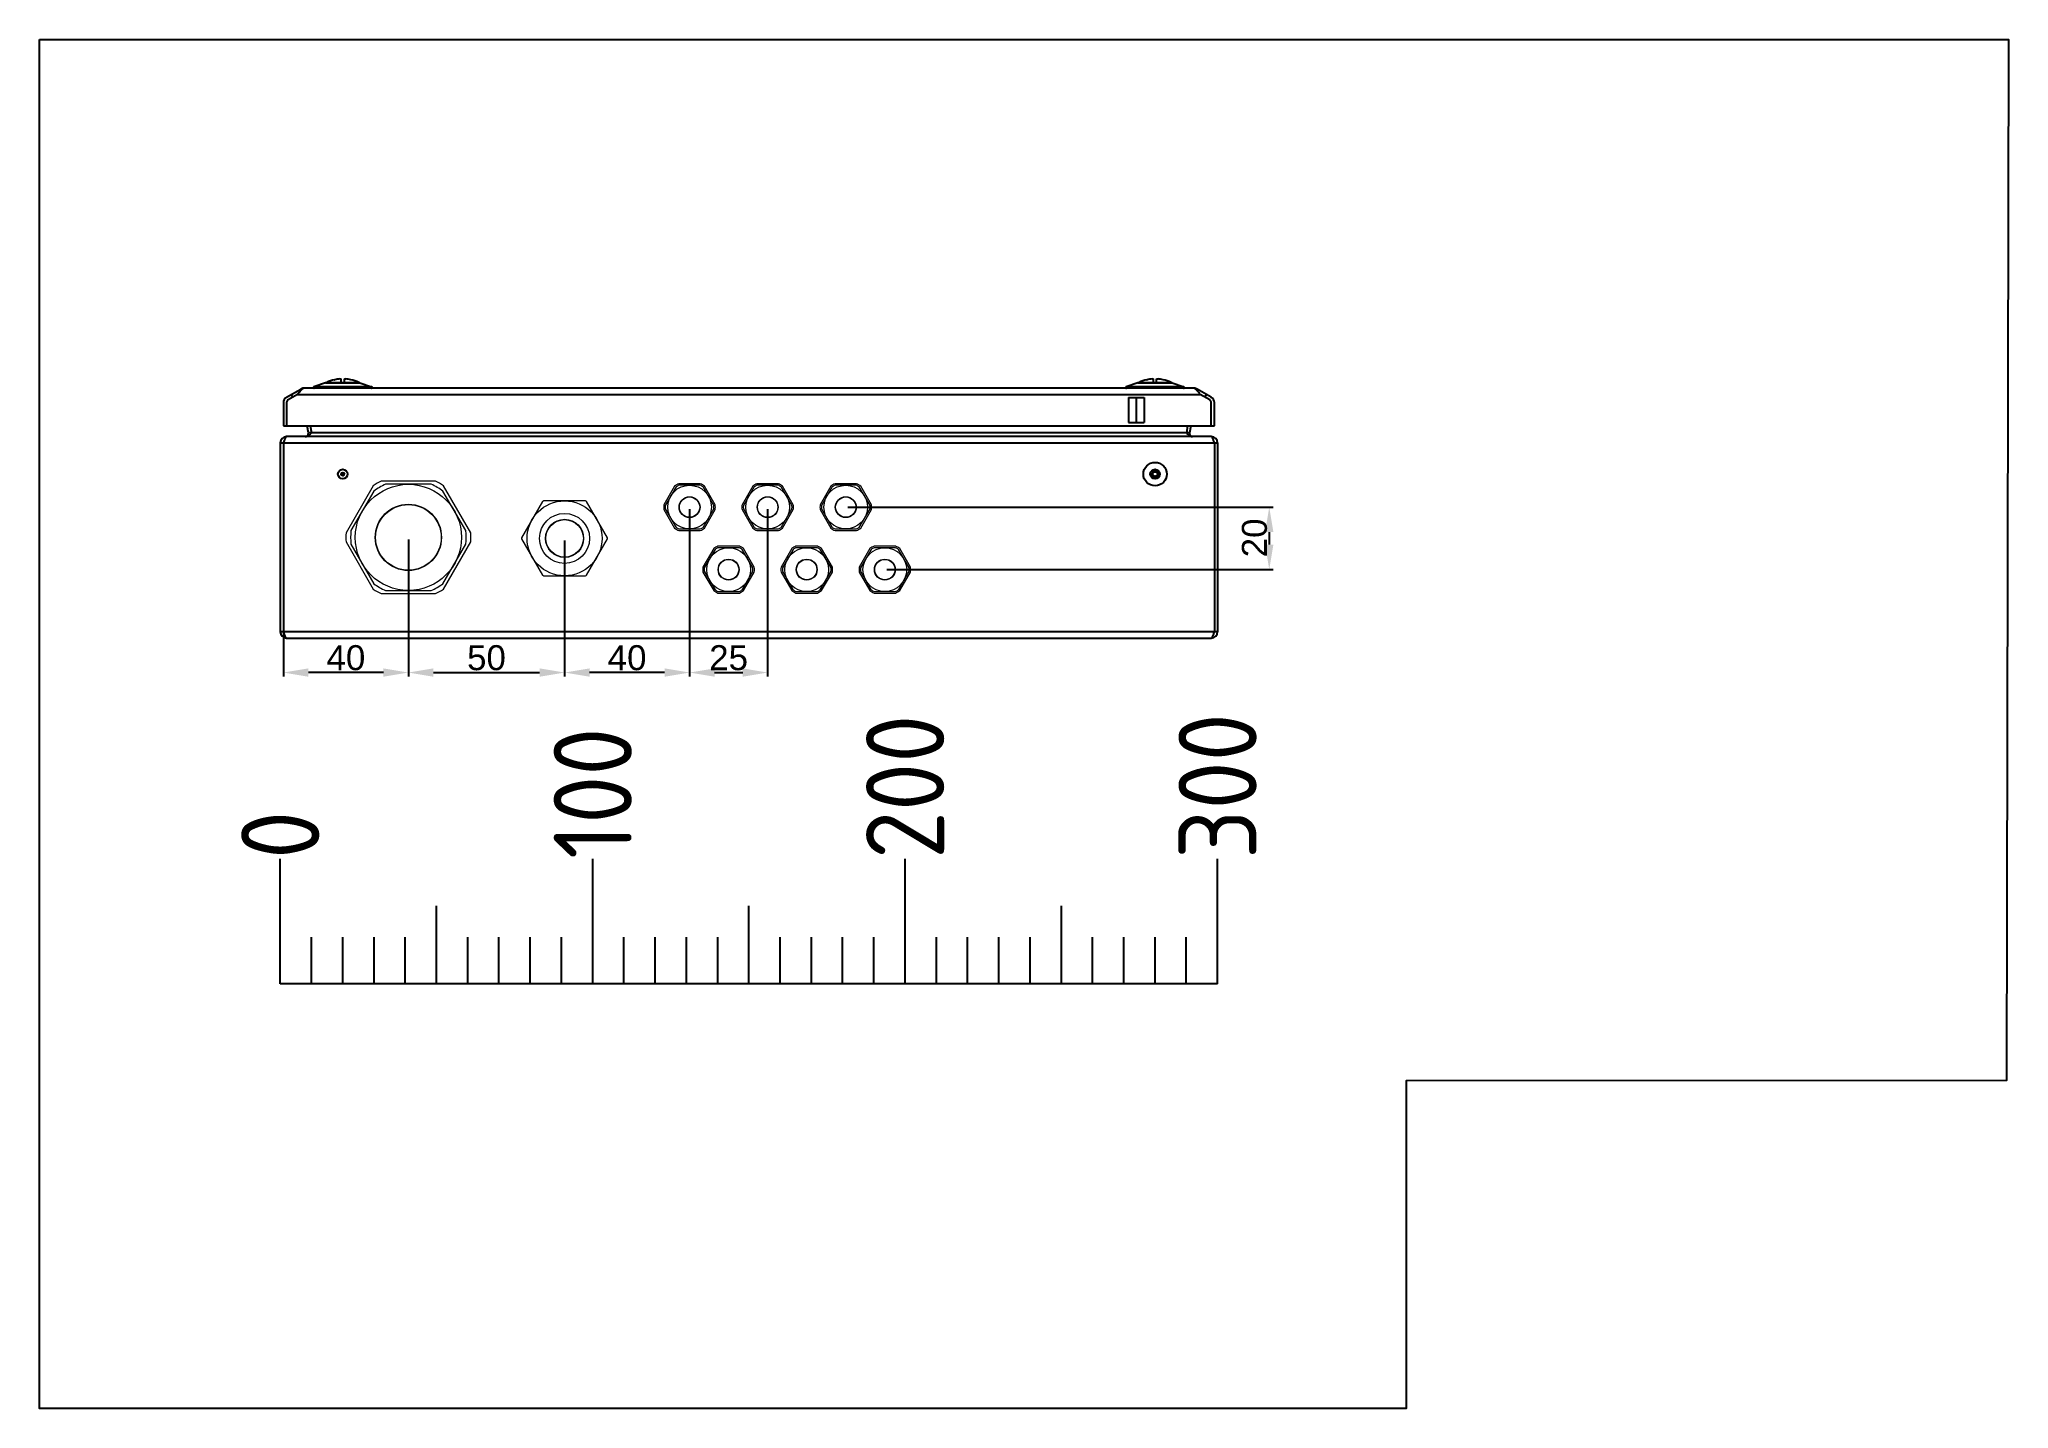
# Model space of a CAD drawing. Header units: millimetres. Extents: x 46697 to 51381, y 25488 to 34806.
# Drawn here: x 49368 to 49999, y 31789 to 32227 of the extents above; entities that cross this region are included whole.
import ezdxf
from ezdxf.enums import TextEntityAlignment as Align

# ---------------------------------------------------------------- set-up
doc = ezdxf.new("R2010")
doc.units = ezdxf.units.MM
doc.layers.add('! NO PLOT !', color=7, linetype='Continuous', true_color=0xff75dd, plot=False)
doc.layers.add('000-KOTIRANJE', color=254, linetype='Continuous', lineweight=5)
doc.layers.add('000-PI-Oprema', color=30, linetype='Continuous', lineweight=5)
for name, color, linetype in [('000-PI-ORMAR', 51, 'Continuous'), ('000-PI_TEXT_FRANC', 7, 'Continuous'), ('210-0', 7, 'Continuous')]:
    doc.layers.add(name, color=color, linetype=linetype)
doc.styles.add('PI0', font='isocpeur.ttf', dxfattribs={"width": 0.9})
doc.styles.get("Standard").update_dxf_attribs({"font": 'arial.ttf'})
doc.dimstyles.new('ISO-25-lb', dxfattribs={"dimtxt": 8, "dimasz": 8, "dimexe": 1.25, "dimexo": 0.625, "dimtad": 1, "dimdec": 1, "dimtxsty": 'Standard', "dimcen": 5, "dimadec": 0, "dimazin": 0, "dimtfac": 1, "dimtdec": 1, "dimtmove": 0, "dimatfit": 3, "dimfxl": 1, "dimarcsym": 0})

msp = doc.modelspace()

# ---------------------------------------------------------------- texts
at = {"color": 7, "style": 'PI0', "width": 0.9}
for s, p in [('200', (49645.53, 31964.72)), ('300', (49745.53, 31964.72)), ('100', (49545.53, 31964.72)), ('0', (49445.53, 31964.72))]:
    msp.add_text(s, height=25, rotation=90, dxfattribs=at).set_placement(p, align=Align.MIDDLE_LEFT)

# ---------------------------------------------------------------- blocks, each defined once
blk = doc.blocks.new('NSYSBM15308_bottom')
at = {"layer": '000-PI-ORMAR'}
for p, q in [((49492.12, 33160.87), (49492.17, 33160.87)), ((49492.12, 33160.87), (49492.15, 33160.87)), ((49492.13, 33160.87), (49492.12, 33160.87)), ((49492.16, 33160.87), (49492.13, 33160.87)), ((49492.16, 33160.87), (49492.15, 33160.87)), ((49492.16, 33160.87), (49492.17, 33160.87)), ((49492.2, 33160.87), (49492.16, 33160.87)), ((49493.91, 33161.11), (49493.91, 33161.1)), ((49493.91, 33161.1), (49493.91, 33161.1)), ((49494.21, 33159.88), (49494.21, 33161.11)), ((49495.24, 33159.88), (49495.24, 33161.11)), ((49495.55, 33161.1), (49495.55, 33161.11)), ((49495.55, 33161.1), (49495.55, 33161.1)), ((49497.27, 33160.87), (49497.26, 33160.87)), ((49497.27, 33160.87), (49497.26, 33160.87)), ((49497.3, 33160.87), (49497.27, 33160.87)), ((49497.28, 33160.87), (49497.3, 33160.87)), ((49497.28, 33160.87), (49497.34, 33160.87)), ((49497.32, 33160.87), (49497.3, 33160.87)), ((49497.3, 33160.87), (49497.34, 33160.87)), ((49497.34, 33160.87), (49497.32, 33160.87)), ((49752.13, 33160.87), (49752.12, 33160.87)), ((49752.12, 33160.87), (49752.17, 33160.87)), ((49752.12, 33160.87), (49752.16, 33160.87)), ((49752.16, 33160.87), (49752.13, 33160.87)), ((49752.2, 33160.87), (49752.16, 33160.87)), ((49753.91, 33161.11), (49753.91, 33161.1)), ((49753.91, 33161.1), (49753.91, 33161.1)), ((49754.21, 33159.88), (49754.21, 33161.11)), ((49755.24, 33159.88), (49755.24, 33161.11)), ((49755.55, 33161.1), (49755.55, 33161.11)), ((49755.55, 33161.1), (49755.55, 33161.1)), ((49757.27, 33160.87), (49757.26, 33160.87)), ((49757.27, 33160.87), (49757.26, 33160.87)), ((49757.3, 33160.87), (49757.27, 33160.87)), ((49757.28, 33160.87), (49757.33, 33160.87)), ((49757.28, 33160.87), (49757.3, 33160.87)), ((49757.3, 33160.87), (49757.34, 33160.87)), ((49757.32, 33160.87), (49757.3, 33160.87)), ((49757.34, 33160.87), (49757.32, 33160.87)), ((49476.73, 33155.27), (49481.26, 33157.89)), ((49480.26, 33156.16), (49477.23, 33154.4)), ((49478.76, 33155.29), (49478.26, 33156.16)), ((49480.26, 33156.16), (49769.19, 33156.16)), ((49481.26, 33157.89), (49481.45, 33157.56)), ((49767.19, 33158.16), (49482.26, 33158.16)), ((49489.21, 33159.87), (49485.5, 33158.64)), ((49503.96, 33158.64), (49485.5, 33158.64)), ((49489.28, 33159.88), (49489.21, 33159.87)), ((49489.21, 33159.87), (49500.24, 33159.87)), ((49500.18, 33159.88), (49489.28, 33159.88)), ((49489.59, 33160), (49494.21, 33160)), ((49495.24, 33160), (49499.86, 33160)), ((49499.86, 33160), (49499.86, 33160)), ((49500.18, 33159.88), (49500.24, 33159.87)), ((49500.24, 33159.87), (49503.96, 33158.64)), ((49749.21, 33159.87), (49745.5, 33158.64)), ((49763.96, 33158.64), (49745.5, 33158.64)), ((49746.23, 33155.16), (49751.23, 33155.16)), ((49746.23, 33155.16), (49746.23, 33147.16)), ((49748.73, 33155.16), (49748.73, 33147.16)), ((49749.28, 33159.88), (49749.21, 33159.87)), ((49749.21, 33159.87), (49760.24, 33159.87)), ((49760.18, 33159.88), (49749.28, 33159.88)), ((49749.59, 33160), (49754.21, 33160)), ((49751.23, 33155.16), (49751.23, 33147.16)), ((49755.24, 33160), (49759.86, 33160)), ((49759.86, 33160), (49759.86, 33160)), ((49760.18, 33159.88), (49760.24, 33159.87)), ((49760.24, 33159.87), (49763.96, 33158.64)), ((49768.19, 33157.89), (49768, 33157.56)), ((49772.73, 33155.27), (49768.19, 33157.89)), ((49772.23, 33154.4), (49769.19, 33156.16)), ((49770.69, 33155.29), (49771.19, 33156.16)), ((49475.73, 33153.54), (49475.73, 33146.16)), ((49476.73, 33153.54), (49476.73, 33146.16)), ((49772.73, 33146.16), (49772.73, 33153.54)), ((49773.73, 33146.16), (49773.73, 33153.54)), ((49475.73, 33146.16), (49773.73, 33146.16)), ((49772.73, 33142.66), (49476.73, 33142.66)), ((49483.72, 33143.83), (49483.31, 33146.16)), ((49484.7, 33144), (49483.72, 33143.83)), ((49484.29, 33146.16), (49484.7, 33143.83)), ((49764.75, 33143.83), (49484.7, 33143.83)), ((49746.23, 33147.16), (49751.23, 33147.16)), ((49765.16, 33146.16), (49764.75, 33143.83)), ((49765.73, 33143.83), (49764.75, 33144)), ((49766.14, 33146.16), (49765.73, 33143.83)), ((49474.73, 33140.66), (49474.73, 33080.16)), ((49474.73, 33140.66), (49774.73, 33140.66)), ((49475.73, 33140.66), (49475.73, 33080.16)), ((49773.73, 33140.66), (49773.73, 33080.16)), ((49774.73, 33140.66), (49774.73, 33080.16)), ((49774.73, 33080.16), (49474.73, 33080.16)), ((49476.73, 33078.16), (49772.73, 33078.16))]:
    blk.add_line(p, q, dxfattribs=at)
for centre, radius in [((49494.73, 33130.66), 1.54), ((49494.73, 33130.66), 0.536), ((49494.73, 33130.66), 0.25), ((49754.73, 33130.66), 3.75), ((49754.73, 33130.66), 1.54), ((49754.73, 33130.66), 1.04), ((49754.73, 33130.66), 0.75)]:
    blk.add_circle(centre, radius, dxfattribs=at)
for centre, radius, start, end in [((49494.73, 33149.16), 12, 102.55449, 115.33855), ((49494.73, 33149.16), 11.99, 94.56899, 102.29271), ((49494.55, 33156.77), 4.38, 98.40227, 100.50095), ((49494.94, 33152.98), 8.18, 97.44385, 98.36858), ((49493.99, 33155.11), 6, 90.81133, 92.10211), ((49494.92, 33153.16), 8, 97.24041, 97.44101), ((49494.91, 33153.2), 7.96, 96.97136, 97.24047), ((49494.73, 33149.13), 11.99, 93.10885, 93.74166), ((49493.99, 33155.1), 6.01, 87.90094, 89.19018), ((49495.46, 33155.1), 6.01, 90.80982, 92.09906), ((49494.73, 33149.13), 11.99, 86.25834, 86.89115), ((49494.54, 33153.2), 7.96, 82.75953, 83.02864), ((49495.46, 33155.11), 6, 87.89789, 89.18867), ((49494.54, 33153.16), 8, 82.55899, 82.75959), ((49494.91, 33156.81), 4.34, 79.48765, 81.60913), ((49494.51, 33152.98), 8.18, 81.63142, 82.55615), ((49494.73, 33149.16), 11.99, 77.70729, 85.43101), ((49494.73, 33149.16), 12, 64.66292, 77.44551), ((49754.73, 33149.16), 12, 102.55449, 115.33855), ((49754.73, 33149.16), 11.99, 94.56899, 102.29271), ((49754.55, 33156.77), 4.38, 98.40227, 100.50095), ((49754.94, 33152.98), 8.18, 97.44385, 98.36858), ((49753.99, 33155.11), 6, 90.81133, 92.10211), ((49754.92, 33153.16), 8, 97.24041, 97.44101), ((49754.91, 33153.2), 7.96, 96.97136, 97.24047), ((49754.73, 33149.13), 11.99, 93.10885, 93.74166), ((49753.99, 33155.1), 6.01, 87.90094, 89.19018), ((49755.46, 33155.1), 6.01, 90.80982, 92.09906), ((49754.73, 33149.13), 11.99, 86.25834, 86.89115), ((49754.54, 33153.2), 7.96, 82.75953, 83.02864), ((49755.46, 33155.11), 6, 87.89789, 89.18867), ((49754.54, 33153.16), 8, 82.55899, 82.75959), ((49754.91, 33156.81), 4.34, 79.48765, 81.60913), ((49754.51, 33152.98), 8.18, 81.63142, 82.55615), ((49754.73, 33149.16), 11.99, 77.70729, 85.43101), ((49754.73, 33149.16), 12, 64.66292, 77.44551), ((49477.73, 33153.54), 2, 120, 180), ((49482.26, 33156.16), 2, 90, 120), ((49485.58, 33158.41), 0.25, 108.2595, 270), ((49489.68, 33159.82), 0.2, 115.33855, 162.2781), ((49499.78, 33159.82), 0.2, 17.7219, 64.66145), ((49503.88, 33158.41), 0.25, 270, 71.7405), ((49745.58, 33158.41), 0.25, 108.2595, 270), ((49749.68, 33159.82), 0.2, 115.33855, 162.2781), ((49759.78, 33159.82), 0.2, 17.7219, 64.66145), ((49763.88, 33158.41), 0.25, 270, 71.7405), ((49767.19, 33156.16), 2, 60, 90), ((49771.73, 33153.54), 2, 0, 60), ((49476.73, 33140.66), 2, 90, 180), ((49482.74, 33143.66), 1, 270, 10), ((49512.65, 33111.95), 42.4, 131.30683, 131.59665), ((49519.29, 33124.21), 39.84, 150.2794, 150.42817), ((49496.98, 33129.76), 18.67, 131.11267, 131.26031), ((49752.47, 33129.76), 18.67, 48.73968, 48.88733), ((49730.17, 33124.21), 39.84, 29.57183, 29.7206), ((49736.8, 33111.95), 42.4, 48.40335, 48.69316), ((49766.72, 33143.66), 1, 170, 270), ((49772.73, 33140.66), 2, 0, 90), ((49476.73, 33080.16), 2, 180, 270), ((49772.73, 33080.16), 2, 270, 0)]:
    blk.add_arc(centre, radius, start, end, dxfattribs=at)
for points, knots in [([(49493.77, 33161.11), (49493.78, 33161.11), (49493.81, 33161.11), (49493.83, 33161.11), (49493.84, 33161.11)], [0, 0, 0, 0, 0.499906, 1, 1, 1, 1]), ([(49494.14, 33161.11), (49494.16, 33161.11), (49494.18, 33161.11), (49494.2, 33161.11), (49494.21, 33161.11)], [0, 0, 0, 0, 0.499523, 1, 1, 1, 1]), ([(49753.77, 33161.11), (49753.78, 33161.11), (49753.81, 33161.11), (49753.83, 33161.11), (49753.84, 33161.11)], [0, 0, 0, 0, 0.499906, 1, 1, 1, 1]), ([(49754.14, 33161.11), (49754.16, 33161.11), (49754.18, 33161.11), (49754.2, 33161.11), (49754.21, 33161.11)], [0, 0, 0, 0, 0.499523, 1, 1, 1, 1]), ([(49481.3, 33157.43), (49481.21, 33157.34), (49480.84, 33156.93), (49480.51, 33156.49), (49480.26, 33156.16)], [0, 0, 0, 0, 0.233845, 1, 1, 1, 1]), ([(49481.83, 33157.89), (49481.8, 33157.87), (49481.69, 33157.79), (49481.58, 33157.7), (49481.5, 33157.63)], [0, 0, 0, 0, 0.23894, 1, 1, 1, 1]), ([(49482.26, 33158.16), (49482.23, 33158.16), (49482.05, 33158.13), (49481.92, 33157.99), (49481.83, 33157.89)], [0, 0, 0, 0, 0.210752, 1, 1, 1, 1]), ([(49767.62, 33157.89), (49767.59, 33157.93), (49767.48, 33158.05), (49767.31, 33158.16), (49767.19, 33158.16)], [0, 0, 0, 0, 0.306387, 1, 1, 1, 1]), ([(49767.95, 33157.63), (49767.93, 33157.65), (49767.82, 33157.74), (49767.71, 33157.83), (49767.62, 33157.89)], [0, 0, 0, 0, 0.261146, 1, 1, 1, 1]), ([(49769.19, 33156.16), (49769.1, 33156.27), (49768.77, 33156.71), (49768.43, 33157.15), (49768.15, 33157.44)], [0, 0, 0, 0, 0.261991, 1, 1, 1, 1]), ([(49476.16, 33141.9), (49476.12, 33141.81), (49475.96, 33141.4), (49475.83, 33140.98), (49475.73, 33140.66)], [0, 0, 0, 0, 0.226829, 1, 1, 1, 1]), ([(49476.73, 33142.66), (49476.61, 33142.66), (49476.44, 33142.48), (49476.29, 33142.2), (49476.2, 33142.01), (49476.16, 33141.9)], [0, 0, 0, 0, 0.357565, 0.643179, 1, 1, 1, 1]), ([(49483.72, 33143.01), (49483.57, 33142.91), (49483.26, 33142.73), (49482.9, 33142.66), (49482.74, 33142.66)], [0, 0, 0, 0, 0.527012, 1, 1, 1, 1]), ([(49484.51, 33143.66), (49484.44, 33143.6), (49484.19, 33143.37), (49483.93, 33143.15), (49483.72, 33143.01)], [0, 0, 0, 0, 0.258312, 1, 1, 1, 1]), ([(49765.73, 33143.01), (49765.67, 33143.06), (49765.39, 33143.26), (49765.14, 33143.48), (49764.95, 33143.66)], [0, 0, 0, 0, 0.238973, 1, 1, 1, 1]), ([(49766.72, 33142.66), (49766.55, 33142.66), (49766.2, 33142.73), (49765.89, 33142.91), (49765.73, 33143.01)], [0, 0, 0, 0, 0.472988, 1, 1, 1, 1]), ([(49773.3, 33141.9), (49773.25, 33142.01), (49773.17, 33142.2), (49773.02, 33142.48), (49772.84, 33142.66), (49772.73, 33142.66)], [0, 0, 0, 0, 0.356821, 0.642435, 1, 1, 1, 1]), ([(49773.73, 33140.66), (49773.69, 33140.77), (49773.56, 33141.19), (49773.42, 33141.61), (49773.3, 33141.9)], [0, 0, 0, 0, 0.266171, 1, 1, 1, 1]), ([(49475.73, 33080.16), (49475.76, 33080.04), (49475.9, 33079.62), (49476.03, 33079.21), (49476.16, 33078.91)], [0, 0, 0, 0, 0.266171, 1, 1, 1, 1]), ([(49476.16, 33078.91), (49476.2, 33078.8), (49476.29, 33078.61), (49476.44, 33078.33), (49476.61, 33078.16), (49476.73, 33078.16)], [0, 0, 0, 0, 0.356821, 0.642435, 1, 1, 1, 1]), ([(49772.73, 33078.16), (49772.84, 33078.16), (49773.02, 33078.33), (49773.17, 33078.61), (49773.25, 33078.8), (49773.3, 33078.91)], [0, 0, 0, 0, 0.357565, 0.643179, 1, 1, 1, 1]), ([(49773.3, 33078.91), (49773.34, 33079), (49773.49, 33079.41), (49773.62, 33079.83), (49773.73, 33080.16)], [0, 0, 0, 0, 0.226829, 1, 1, 1, 1])]:
    blk.add_open_spline(points, degree=3, knots=knots, dxfattribs=at)
for points in [[(49477.23, 33154.4), (49477.12, 33154.34), (49477.03, 33154.26), (49476.96, 33154.17)], [(49481.5, 33157.63), (49481.43, 33157.56), (49481.36, 33157.5), (49481.3, 33157.43)], [(49768.15, 33157.44), (49768.08, 33157.51), (49768.02, 33157.57), (49767.95, 33157.63)], [(49772.5, 33154.17), (49772.42, 33154.26), (49772.33, 33154.34), (49772.23, 33154.4)], [(49476.79, 33153.88), (49476.75, 33153.78), (49476.73, 33153.66), (49476.73, 33153.54)], [(49476.96, 33154.17), (49476.92, 33154.13), (49476.86, 33154.04), (49476.81, 33153.94), (49476.79, 33153.88)], [(49772.66, 33153.88), (49772.64, 33153.94), (49772.6, 33154.04), (49772.53, 33154.13), (49772.5, 33154.17)], [(49772.73, 33153.54), (49772.72, 33153.66), (49772.7, 33153.78), (49772.66, 33153.88)]]:
    blk.add_open_spline(points, degree=3, dxfattribs=at)
blk = doc.blocks.new('M12')
at = {"layer": '000-PI-Oprema'}
for p, q in [((-4.78, 6.73), (-8.21, 0.77)), ((-4.34, 6.48), (-7.78, 0.52)), ((3.44, 7.5), (-3.44, 7.5)), ((3.44, 7), (-3.44, 7)), ((7.78, 0.52), (4.34, 6.48)), ((8.21, 0.77), (4.78, 6.73)), ((-8.21, -0.77), (-4.78, -6.73)), ((-7.78, -0.52), (-4.34, -6.48)), ((4.34, -6.48), (7.78, -0.52)), ((4.78, -6.73), (8.21, -0.77)), ((-3.44, -7), (3.44, -7)), ((-3.44, -7.5), (3.44, -7.5))]:
    blk.add_line(p, q, dxfattribs=at)
for radius in [7, 3.35, 3.25]:
    blk.add_circle((0, 0), radius, dxfattribs=at)
for radius, start, end in [(8.25, 114.61998, 125.38002), (7.8, 116.17695, 123.82305), (8.25, 54.61998, 65.38002), (7.8, 56.17695, 63.82305), (8.25, 174.61998, 185.38002), (7.8, 176.17695, 183.82305), (7.8, 356.17695, 3.82305), (8.25, 354.61998, 5.38002), (8.25, 234.61998, 245.38002), (7.8, 236.17695, 243.82305), (7.8, 296.17695, 303.82305), (8.25, 294.61998, 305.38002)]:
    blk.add_arc((0, 0), radius, start, end, dxfattribs=at)
blk = doc.blocks.new('*U199')
at = {"layer": '210-0', "ltscale": 0.25}
blk.add_blockref('M12', (0, 0), dxfattribs=at)
blk = doc.blocks.new('*U200')
at = {"layer": '000-PI-ORMAR', "color": 0, "linetype": 'ByBlock', "lineweight": -2, "transparency": 16777216}
for p in [(0, 0), (25, 0), (50, 0)]:
    blk.add_blockref('*U199', p, dxfattribs=at)
blk = doc.blocks.new('*U201')
at = {"layer": '210-0', "ltscale": 0.25}
blk.add_blockref('M12', (0, 0), dxfattribs=at)
blk = doc.blocks.new('*U202')
at = {"layer": '000-PI-ORMAR', "color": 0, "linetype": 'ByBlock', "lineweight": -2, "transparency": 16777216}
for p in [(0, 0), (25, 0), (50, 0)]:
    blk.add_blockref('*U201', p, dxfattribs=at)
blk = doc.blocks.new('*D203')
at = {"layer": '000-KOTIRANJE', "color": 0, "linetype": 'Continuous', "lineweight": -2, "ltscale": 0.25, "transparency": 16777216}
for p, q in [((49446.53, 32067.05), (49446.53, 32023.15)), ((49486.53, 32067.05), (49486.53, 32023.15)), ((49478.53, 32024.4), (49454.53, 32024.4))]:
    blk.add_line(p, q, dxfattribs=at)
at = {"layer": '000-KOTIRANJE', "color": 0, "ltscale": 0.25, "transparency": 16777216}
for points in [[(49454.53, 32025.74), (49454.53, 32023.07), (49446.53, 32024.4)], [(49478.53, 32025.74), (49478.53, 32023.07), (49486.53, 32024.4)]]:
    blk.add_solid(points, dxfattribs=at)
at = {"layer": 'Defpoints', "color": 0, "ltscale": 0.25, "transparency": 16777216}
for p in [(49446.53, 32067.67), (49486.53, 32067.67), (49446.53, 32024.4)]:
    blk.add_point(p, dxfattribs=at)
at = {"layer": '000-KOTIRANJE', "color": 0, "ltscale": 0.25, "transparency": 16777216, "insert": (49466.53, 32029.11), "char_height": 8, "attachment_point": 5}
blk.add_mtext('40', dxfattribs=at)
blk = doc.blocks.new('*D204')
at = {"layer": '000-KOTIRANJE', "color": 0, "linetype": 'Continuous', "lineweight": -2, "ltscale": 0.25, "transparency": 16777216}
for p, q in [((49486.53, 32067.05), (49486.53, 32023.15)), ((49536.53, 32066.73), (49536.53, 32023.15)), ((49494.53, 32024.4), (49528.53, 32024.4))]:
    blk.add_line(p, q, dxfattribs=at)
at = {"layer": '000-KOTIRANJE', "color": 0, "ltscale": 0.25, "transparency": 16777216}
for points in [[(49494.53, 32025.74), (49494.53, 32023.07), (49486.53, 32024.4)], [(49528.53, 32025.74), (49528.53, 32023.07), (49536.53, 32024.4)]]:
    blk.add_solid(points, dxfattribs=at)
at = {"layer": 'Defpoints', "color": 0, "ltscale": 0.25, "transparency": 16777216}
for p in [(49486.53, 32067.67), (49536.53, 32067.36), (49536.53, 32024.4)]:
    blk.add_point(p, dxfattribs=at)
at = {"layer": '000-KOTIRANJE', "color": 0, "ltscale": 0.25, "transparency": 16777216, "insert": (49511.53, 32029.11), "char_height": 8, "attachment_point": 5}
blk.add_mtext('50', dxfattribs=at)
blk = doc.blocks.new('*D205')
at = {"layer": '000-KOTIRANJE', "color": 0, "linetype": 'Continuous', "lineweight": -2, "ltscale": 0.25, "transparency": 16777216}
for p, q in [((49576.53, 32076.73), (49576.53, 32023.15)), ((49536.53, 32066.73), (49536.53, 32023.15)), ((49568.53, 32024.4), (49544.53, 32024.4))]:
    blk.add_line(p, q, dxfattribs=at)
at = {"layer": '000-KOTIRANJE', "color": 0, "ltscale": 0.25, "transparency": 16777216}
for points in [[(49544.53, 32025.74), (49544.53, 32023.07), (49536.53, 32024.4)], [(49568.53, 32025.74), (49568.53, 32023.07), (49576.53, 32024.4)]]:
    blk.add_solid(points, dxfattribs=at)
at = {"layer": 'Defpoints', "color": 0, "ltscale": 0.25, "transparency": 16777216}
for p in [(49576.53, 32077.36), (49536.53, 32067.36), (49536.53, 32024.4)]:
    blk.add_point(p, dxfattribs=at)
at = {"layer": '000-KOTIRANJE', "color": 0, "ltscale": 0.25, "transparency": 16777216, "insert": (49556.53, 32029.11), "char_height": 8, "attachment_point": 5}
blk.add_mtext('40', dxfattribs=at)
blk = doc.blocks.new('*D206')
at = {"layer": '000-KOTIRANJE', "color": 0, "linetype": 'Continuous', "lineweight": -2, "ltscale": 0.25, "transparency": 16777216}
for p, q in [((49576.53, 32076.73), (49576.53, 32023.15)), ((49601.53, 32076.73), (49601.53, 32023.15)), ((49584.53, 32024.4), (49593.53, 32024.4))]:
    blk.add_line(p, q, dxfattribs=at)
at = {"layer": '000-KOTIRANJE', "color": 0, "ltscale": 0.25, "transparency": 16777216}
for points in [[(49584.53, 32025.74), (49584.53, 32023.07), (49576.53, 32024.4)], [(49593.53, 32025.74), (49593.53, 32023.07), (49601.53, 32024.4)]]:
    blk.add_solid(points, dxfattribs=at)
at = {"layer": 'Defpoints', "color": 0, "ltscale": 0.25, "transparency": 16777216}
for p in [(49576.53, 32077.36), (49601.53, 32077.36), (49601.53, 32024.4)]:
    blk.add_point(p, dxfattribs=at)
at = {"layer": '000-KOTIRANJE', "color": 0, "ltscale": 0.25, "transparency": 16777216, "insert": (49589.03, 32029.11), "char_height": 8, "attachment_point": 5}
blk.add_mtext('25', dxfattribs=at)
blk = doc.blocks.new('M20_2411.621')
at = {"layer": '000-PI-Oprema'}
for p, q in [((49679.89, 36395.45), (49673.18, 36383.83)), ((49693.64, 36395.64), (49680.21, 36395.64)), ((49700.67, 36383.83), (49693.96, 36395.45)), ((49673.18, 36383.45), (49679.89, 36371.83)), ((49693.96, 36371.83), (49700.67, 36383.45)), ((49680.21, 36371.64), (49693.64, 36371.64))]:
    blk.add_line(p, q, dxfattribs=at)
for radius in [12, 8, 6.1, 6]:
    blk.add_circle((49686.93, 36383.64), radius, dxfattribs=at)
for start, end in [(119.22287, 120.77713), (59.22287, 60.77713), (179.22287, 180.77713), (359.22287, 0.77713), (239.22287, 240.77713), (299.22287, 300.77713)]:
    blk.add_arc((49686.93, 36383.64), 13.75, start, end, dxfattribs=at)
blk = doc.blocks.new('*U300')
at = {"layer": '000-PI_TEXT_FRANC', "color": 7}
blk.add_blockref('M20_2411.621', (-49686.93, -36383.64), dxfattribs=at)
blk = doc.blocks.new('*U301')
at = {"layer": '000-PI_TEXT_FRANC', "color": 0, "linetype": 'ByBlock', "lineweight": -2, "transparency": 16777216}
blk.add_blockref('*U300', (0, 0), dxfattribs=at)
blk = doc.blocks.new('M32')
at = {"layer": '000-PI-Oprema'}
for p, q in [((49828.15, 34216.45), (49819.43, 34201.35)), ((49828.3, 34214.72), (49821, 34202.08)), ((49848.09, 34217.9), (49830.66, 34217.9)), ((49846.67, 34216.9), (49832.08, 34216.9)), ((49857.75, 34202.08), (49850.45, 34214.72)), ((49859.32, 34201.35), (49850.6, 34216.45)), ((49819.43, 34198.45), (49828.15, 34183.35)), ((49821, 34197.72), (49828.3, 34185.08)), ((49850.45, 34185.08), (49857.75, 34197.72)), ((49850.6, 34183.35), (49859.32, 34198.45)), ((49830.66, 34181.9), (49848.09, 34181.9)), ((49832.08, 34182.9), (49846.67, 34182.9))]:
    blk.add_line(p, q, dxfattribs=at)
for radius in [17, 10.6, 10.5]:
    blk.add_circle((49839.37, 34199.9), radius, dxfattribs=at)
for radius, start, end in [(20, 115.84193, 124.15807), (18.5, 113.23146, 126.76854), (18.5, 53.23146, 66.76854), (20, 55.84193, 64.15807), (20, 175.84193, 184.15807), (18.5, 173.23146, 186.76854), (18.5, 353.23146, 6.76854), (20, 355.84193, 4.15807), (20, 235.84193, 244.15807), (18.5, 233.23146, 246.76854), (18.5, 293.23146, 306.76854), (20, 295.84193, 304.15807)]:
    blk.add_arc((49839.37, 34199.9), radius, start, end, dxfattribs=at)
blk = doc.blocks.new('*D377')
at = {"layer": '000-KOTIRANJE', "color": 0, "linetype": 'Continuous', "lineweight": -2, "ltscale": 0.25, "transparency": 16777216}
for p, q in [((49627.16, 32077.36), (49763.33, 32077.36)), ((49762.08, 32069.36), (49762.08, 32065.36)), ((49639.66, 32057.36), (49763.33, 32057.36))]:
    blk.add_line(p, q, dxfattribs=at)
at = {"layer": '000-KOTIRANJE', "color": 0, "ltscale": 0.25, "transparency": 16777216}
for points in [[(49760.75, 32069.36), (49763.41, 32069.36), (49762.08, 32077.36)], [(49760.75, 32065.36), (49763.41, 32065.36), (49762.08, 32057.36)]]:
    blk.add_solid(points, dxfattribs=at)
at = {"layer": 'Defpoints', "color": 0, "ltscale": 0.25, "transparency": 16777216}
for p in [(49626.53, 32077.36), (49639.03, 32057.36), (49762.08, 32057.36)]:
    blk.add_point(p, dxfattribs=at)
at = {"layer": '000-KOTIRANJE', "color": 0, "ltscale": 0.25, "transparency": 16777216, "insert": (49757.37, 32067.51), "char_height": 8, "attachment_point": 5, "rotation": 90}
blk.add_mtext('20', dxfattribs=at)

# ---------------------------------------------------------------- dimensions: what is measured, and where the dimension line sits
at = {"layer": '000-KOTIRANJE', "ltscale": 0.25}
for base, p1, p2, picture, middle in [((49536.53, 32024.4), (49576.53, 32077.36), (49536.53, 32067.36), '*D205', (49556.53, 32029.11)), ((49601.53, 32024.4), (49576.53, 32077.36), (49601.53, 32077.36), '*D206', (49589.03, 32029.11)), ((49446.53, 32024.4), (49486.53, 32067.67), (49446.53, 32067.67), '*D203', (49466.53, 32029.11)), ((49536.53, 32024.4), (49486.53, 32067.67), (49536.53, 32067.36), '*D204', (49511.53, 32029.11))]:
    dim = msp.add_linear_dim(base=base, p1=p1, p2=p2, dimstyle='ISO-25-lb', dxfattribs=at)
    dim.commit()
    dim.dimension.update_dxf_attribs({"geometry": picture, "text_midpoint": middle})
dim = msp.add_linear_dim(base=(49762.08, 32057.36), p1=(49626.53, 32077.36), p2=(49639.03, 32057.36), angle=90, dimstyle='ISO-25-lb', dxfattribs=at)
dim.commit()
dim.dimension.update_dxf_attribs({"geometry": '*D377', "text_midpoint": (49762.08, 32067.51), "dimtype": 160})

# ---------------------------------------------------------------- linework, layer by layer
at = {"layer": '! NO PLOT !', "ltscale": 0.25}
msp.add_lwpolyline([(49368.42, 32227.1), (49998.73, 32227.1), (49998.05, 31893.83), (49805.9, 31893.68), (49805.91, 31788.77), (49368.42, 31788.83), (49368.42, 32227.1)], dxfattribs=at)
at = {"color": 7}
for p, q in [((49445.53, 31924.72), (49445.53, 31964.72)), ((49545.53, 31924.72), (49545.53, 31964.72)), ((49645.53, 31924.72), (49645.53, 31964.72)), ((49645.53, 31924.72), (49645.53, 31964.72)), ((49645.53, 31924.72), (49645.53, 31964.72)), ((49645.53, 31924.72), (49645.53, 31964.72)), ((49645.53, 31924.72), (49645.53, 31964.72)), ((49645.53, 31924.72), (49645.53, 31964.72)), ((49645.53, 31924.72), (49645.53, 31964.72)), ((49645.53, 31924.72), (49645.53, 31964.72)), ((49745.53, 31924.72), (49745.53, 31964.72)), ((49495.53, 31924.72), (49495.53, 31949.72)), ((49595.53, 31924.72), (49595.53, 31949.72)), ((49695.53, 31924.72), (49695.53, 31949.72)), ((49455.53, 31924.72), (49455.53, 31939.72)), ((49465.53, 31924.72), (49465.53, 31939.72)), ((49475.53, 31924.72), (49475.53, 31939.72)), ((49485.53, 31924.72), (49485.53, 31939.72)), ((49505.53, 31924.72), (49505.53, 31939.72)), ((49515.53, 31924.72), (49515.53, 31939.72)), ((49525.53, 31924.72), (49525.53, 31939.72)), ((49535.53, 31924.72), (49535.53, 31939.72)), ((49555.53, 31924.72), (49555.53, 31939.72)), ((49565.53, 31924.72), (49565.53, 31939.72)), ((49575.53, 31924.72), (49575.53, 31939.72)), ((49585.53, 31924.72), (49585.53, 31939.72)), ((49605.53, 31924.72), (49605.53, 31939.72)), ((49615.53, 31924.72), (49615.53, 31939.72)), ((49625.53, 31924.72), (49625.53, 31939.72)), ((49635.53, 31924.72), (49635.53, 31939.72)), ((49655.53, 31924.72), (49655.53, 31939.72)), ((49665.53, 31924.72), (49665.53, 31939.72)), ((49675.53, 31924.72), (49675.53, 31939.72)), ((49685.53, 31924.72), (49685.53, 31939.72)), ((49705.53, 31924.72), (49705.53, 31939.72)), ((49715.53, 31924.72), (49715.53, 31939.72)), ((49725.53, 31924.72), (49725.53, 31939.72)), ((49735.53, 31924.72), (49735.53, 31939.72)), ((49745.53, 31924.72), (49445.53, 31924.72))]:
    msp.add_line(p, q, dxfattribs=at)

# ---------------------------------------------------------------- block references
at = {"layer": '000-PI-Oprema'}
msp.add_blockref('M32', (-352.84, -2132.23), dxfattribs=at)
at = {"layer": '000-PI-ORMAR'}
for name, p in [('NSYSBM15308_bottom', (-29.2, -1042.73)), ('*U200', (49576.53, 32077.36)), ('*U202', (49589.03, 32057.36))]:
    msp.add_blockref(name, p, dxfattribs=at)
at = {"layer": '000-PI_TEXT_FRANC', "color": 7}
msp.add_blockref('*U301', (49536.53, 32067.36), dxfattribs=at)

msp.set_redraw_order([(e.dxf.handle, doc.entitydb.next_handle()) for e in msp.query("TEXT MTEXT ATTDEF DIMENSION ARC_DIMENSION")])  # texts and dimensions are drawn at this point

doc.saveas('drawing.dxf')
